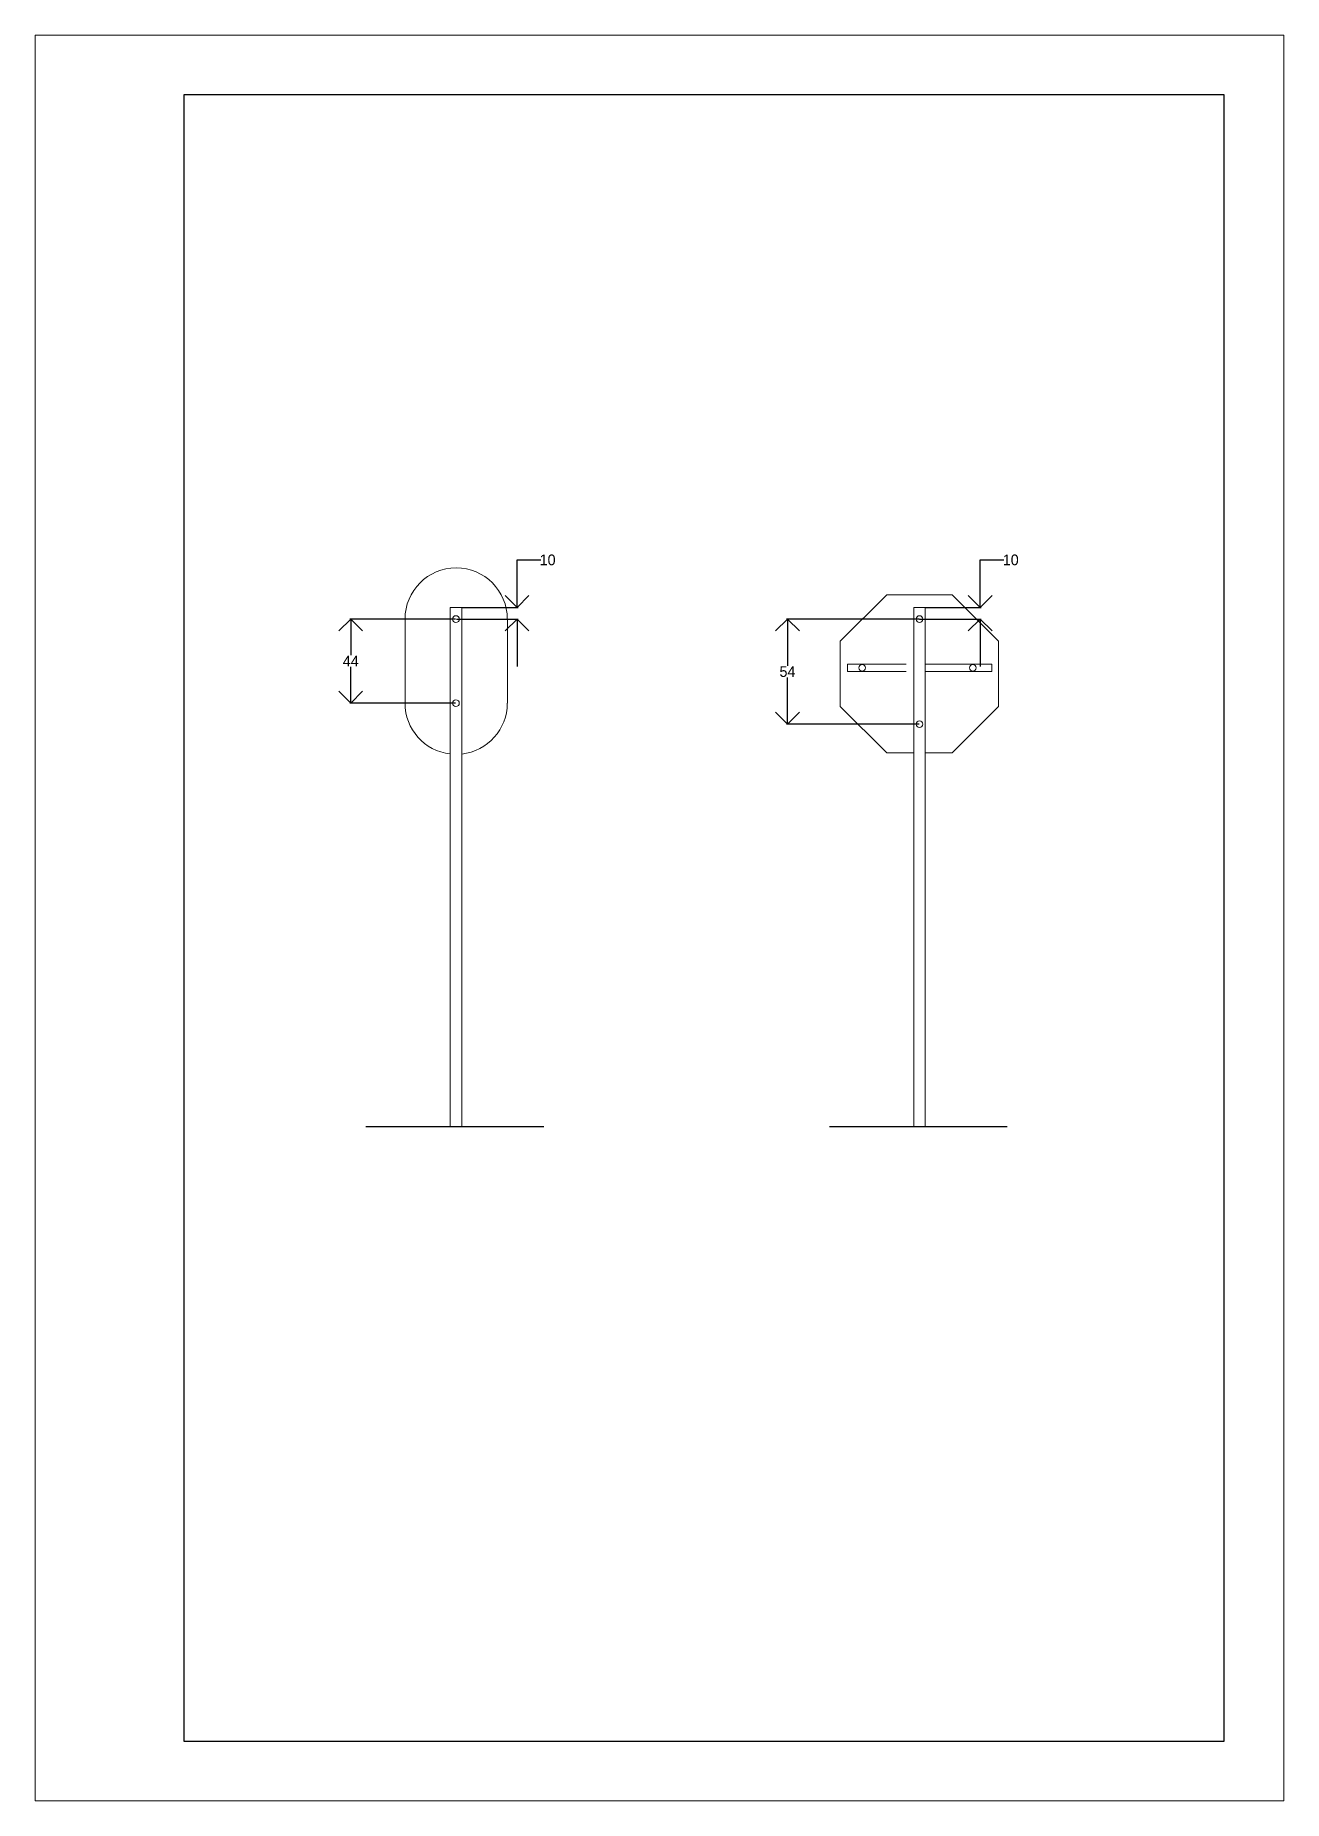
# Model space of a CAD drawing. Extents: x 620 to 1880, y 231 to 825.
# Drawn here: x 1250.5 to 1460.5, y 231.3 to 528.3 of the extents above; entities that cross this region are included whole.
import ezdxf

# ---------------------------------------------------------------- set-up
doc = ezdxf.new("R2010")
doc.units = 0
doc.header["$MEASUREMENT"] = 0
doc.layers.get('0').update_dxf_attribs({"linetype": 'CONTINUOUS'})
doc.layers.get('Defpoints').update_dxf_attribs({"linetype": 'CONTINUOUS'})
for name, color, linetype, lineweight in [('COTAS', 7, 'CONTINUOUS', 9), ('linha', 7, 'CONTINUOUS', 18), ('QUAD', 7, 'CONTINUOUS', 25)]:
    doc.layers.add(name, color=color, linetype=linetype, lineweight=lineweight)
doc.dimstyles.get("Standard").update_dxf_attribs({"dimtxt": 1.8, "dimasz": 4, "dimexe": 0.18, "dimexo": 0.0625, "dimgap": 0.09, "dimtad": 0, "dimtih": 1, "dimtoh": 1, "dimzin": 0, "dimdsep": 46, "dimtxsty": 'Standard', "dimblk": 'OPEN90', "dimcen": 0.09, "dimadec": 0, "dimazin": 0, "dimtfac": 1, "dimtofl": 0, "dimtmove": 0, "dimatfit": 3, "dimfxl": 0, "dimtolj": 1, "dimtzin": 0, "dimarcsym": 0})

msp = doc.modelspace()

# ---------------------------------------------------------------- blocks, each defined once
blk = doc.blocks.new('_Open90')
at = {"color": 0, "linetype": 'ByBlock', "lineweight": -2}
for p, q in [((0, 0), (-1, 0)), ((-0.5, 0.5), (0, 0)), ((0, 0), (-0.5, -0.5))]:
    blk.add_line(p, q, dxfattribs=at)
blk = doc.blocks.new('*D26')
at = {"layer": 'COTAS', "color": 0, "lineweight": -2}
for p, q in [((1321.16, 430.06), (1303.35, 430.06)), ((1303.53, 426.06), (1303.53, 423.98)), ((1303.53, 419.91), (1303.53, 422)), ((1321.16, 415.91), (1303.35, 415.91))]:
    blk.add_line(p, q, dxfattribs=at)
at = {"layer": 'Defpoints', "color": 0, "lineweight": 13}
for p in [(1321.22, 430.06), (1303.53, 415.91), (1321.22, 415.91)]:
    blk.add_point(p, dxfattribs=at)
at = {"layer": 'COTAS', "color": 0, "lineweight": -2, "xscale": 4, "yscale": 4, "zscale": 4}
for p, rotation in [((1303.53, 430.06), 90), ((1303.53, 415.91), 270)]:
    blk.add_blockref('_Open90', p, dxfattribs=dict(at, rotation=rotation))
at = {"layer": 'COTAS', "color": 0, "lineweight": 13, "insert": (1303.53, 422.99), "char_height": 1.8, "attachment_point": 5}
blk.add_mtext('\\A1;44', dxfattribs=at)
blk = doc.blocks.new('*D27')
at = {"layer": 'COTAS', "color": 0, "lineweight": -2}
for p, q in [((1409.41, 436.01), (1409.41, 440.01)), ((1409.41, 440.01), (1413.41, 440.01)), ((1400.16, 432.01), (1409.59, 432.01)), ((1399.19, 430.06), (1409.59, 430.06)), ((1409.41, 426.06), (1409.41, 422.06))]:
    blk.add_line(p, q, dxfattribs=at)
at = {"layer": 'Defpoints', "color": 0, "lineweight": 13}
for p in [(1400.09, 432.01), (1409.41, 432.01), (1399.13, 430.06)]:
    blk.add_point(p, dxfattribs=at)
at = {"layer": 'COTAS', "color": 0, "lineweight": -2, "xscale": 4, "yscale": 4, "zscale": 4}
for p, rotation in [((1409.41, 432.01), 270), ((1409.41, 430.06), 90)]:
    blk.add_blockref('_Open90', p, dxfattribs=dict(at, rotation=rotation))
at = {"layer": 'COTAS', "color": 0, "lineweight": 13, "insert": (1414.55, 440.01), "char_height": 1.8, "attachment_point": 5}
blk.add_mtext('\\A1;10', dxfattribs=at)
blk = doc.blocks.new('*D28')
at = {"layer": 'COTAS', "color": 0, "lineweight": -2}
for p, q in [((1399.13, 430.06), (1376.81, 430.06)), ((1376.99, 426.06), (1376.99, 422.21)), ((1376.99, 416.38), (1376.99, 420.23)), ((1399.13, 412.38), (1376.81, 412.38))]:
    blk.add_line(p, q, dxfattribs=at)
at = {"layer": 'Defpoints', "color": 0, "lineweight": 13}
for p in [(1399.19, 430.06), (1376.99, 412.38), (1399.19, 412.38)]:
    blk.add_point(p, dxfattribs=at)
at = {"layer": 'COTAS', "color": 0, "lineweight": -2, "xscale": 4, "yscale": 4, "zscale": 4}
for p, rotation in [((1376.99, 430.06), 90), ((1376.99, 412.38), 270)]:
    blk.add_blockref('_Open90', p, dxfattribs=dict(at, rotation=rotation))
at = {"layer": 'COTAS', "color": 0, "lineweight": 13, "insert": (1376.99, 421.22), "char_height": 1.8, "attachment_point": 5}
blk.add_mtext('\\A1;54', dxfattribs=at)
blk = doc.blocks.new('*D29')
at = {"layer": 'COTAS', "color": 0, "lineweight": -2}
for p, q in [((1331.5, 436.01), (1331.5, 440.01)), ((1331.5, 440.01), (1335.5, 440.01)), ((1322.25, 432.01), (1331.68, 432.01)), ((1321.29, 430.06), (1331.68, 430.06)), ((1331.5, 426.06), (1331.5, 422.06))]:
    blk.add_line(p, q, dxfattribs=at)
at = {"layer": 'Defpoints', "color": 0, "lineweight": 13}
for p in [(1322.19, 432.01), (1331.5, 432.01), (1321.22, 430.06)]:
    blk.add_point(p, dxfattribs=at)
at = {"layer": 'COTAS', "color": 0, "lineweight": -2, "xscale": 4, "yscale": 4, "zscale": 4}
for p, rotation in [((1331.5, 432.01), 270), ((1331.5, 430.06), 90)]:
    blk.add_blockref('_Open90', p, dxfattribs=dict(at, rotation=rotation))
at = {"layer": 'COTAS', "color": 0, "lineweight": 13, "insert": (1336.64, 440.01), "char_height": 1.8, "attachment_point": 5}
blk.add_mtext('\\A1;10', dxfattribs=at)

# ---------------------------------------------------------------- dimensions: what is measured, and where the dimension line sits
at = {"layer": 'COTAS', "color": 7, "lineweight": 13}
for base, p1, p2, text, picture, middle in [((1331.499, 432.014), (1321.223, 430.063), (1322.188, 432.014), '10', '*D29', (1336.639, 440.014)), ((1409.406, 432.014), (1399.129, 430.063), (1400.094, 432.014), '10', '*D27', (1414.546, 440.014)), ((1303.532, 415.913), (1321.223, 430.063), (1321.223, 415.913), '44', '*D26', (1303.532, 422.988)), ((1376.994, 412.376), (1399.192, 430.063), (1399.192, 412.376), '54', '*D28', (1376.994, 421.219))]:
    dim = msp.add_linear_dim(base=base, p1=p1, p2=p2, angle=90, text=text, dimstyle='Standard', dxfattribs=at)
    dim.commit()
    dim.dimension.update_dxf_attribs({"geometry": picture, "text_midpoint": middle})

# ---------------------------------------------------------------- linework, layer by layer
at = {"layer": 'COTAS', "color": 1, "lineweight": 18}
for p, q in [((1312.655, 415.913), (1312.655, 430.063)), ((1329.866, 415.913), (1329.866, 430.063))]:
    msp.add_line(p, q, dxfattribs=at)
msp.add_lwpolyline([(1400.157, 407.531), (1404.706, 407.531), (1412.504, 415.33), (1412.504, 426.358), (1404.706, 434.156), (1393.678, 434.156), (1385.88, 426.358), (1385.88, 415.33), (1393.678, 407.531), (1398.227, 407.531)], dxfattribs=at)
for centre, start, end in [((1321.26, 430.063), 0, 180), ((1321.26, 415.913), 180, 263.31252), ((1321.26, 415.913), 276.18691, 0)]:
    msp.add_arc(centre, 8.605, start, end, dxfattribs=at)
at = {"layer": 'linha', "color": 5, "lineweight": 18}
for p, q in [((1320.258, 432.014), (1320.258, 416.556)), ((1322.188, 432.014), (1320.258, 432.014)), ((1320.258, 432.014), (1322.188, 432.014)), ((1320.258, 430.984), (1320.258, 416.556)), ((1322.188, 344.683), (1322.188, 432.014)), ((1322.188, 344.683), (1322.188, 430.984)), ((1398.227, 432.014), (1398.227, 416.556)), ((1400.157, 432.014), (1398.227, 432.014)), ((1398.227, 430.984), (1398.227, 416.556)), ((1400.157, 344.683), (1400.157, 432.014)), ((1400.157, 344.683), (1400.157, 430.984)), ((1387.073, 422.501), (1396.941, 422.501)), ((1387.073, 421.215), (1387.073, 422.501)), ((1400.157, 422.501), (1411.384, 422.501)), ((1400.157, 422.501), (1411.384, 422.501)), ((1411.384, 422.501), (1411.384, 421.215)), ((1396.941, 421.215), (1387.073, 421.215)), ((1411.384, 421.215), (1400.157, 421.215)), ((1400.157, 421.215), (1411.384, 421.215)), ((1320.258, 416.556), (1320.258, 399.072)), ((1320.258, 416.556), (1320.258, 399.072)), ((1398.227, 416.556), (1398.227, 399.072)), ((1398.227, 416.556), (1398.227, 399.072)), ((1320.258, 399.072), (1320.258, 344.683)), ((1320.258, 399.072), (1320.258, 399.001)), ((1320.258, 399.001), (1320.258, 344.683)), ((1398.227, 399.072), (1398.227, 344.683)), ((1398.227, 399.072), (1398.227, 399.001)), ((1398.227, 399.001), (1398.227, 344.683)), ((1319.615, 344.683), (1322.831, 344.683)), ((1320.258, 344.683), (1322.188, 344.683)), ((1397.584, 344.683), (1400.8, 344.683)), ((1398.227, 344.683), (1400.157, 344.683))]:
    msp.add_line(p, q, dxfattribs=at)
at = {"layer": 'linha', "color": 7, "lineweight": 30}
for p, q in [((1306.083, 344.683), (1335.993, 344.683)), ((1384.052, 344.683), (1413.962, 344.683))]:
    msp.add_line(p, q, dxfattribs=at)
at = {"layer": 'linha', "color": 7, "lineweight": 18}
msp.add_lwpolyline([(1460.463, 528.271), (1250.463, 528.271), (1250.463, 231.271), (1460.463, 231.271)], close=True, dxfattribs=at)
at = {"layer": 'linha', "color": 7, "lineweight": 20}
for points in [[(1320.656, 430.063, -1), (1321.79, 430.063, -1)], [(1398.625, 430.063, -1), (1399.759, 430.063, -1)], [(1320.656, 415.913, -1), (1321.79, 415.913, -1)], [(1398.625, 412.376, -1), (1399.759, 412.376, -1)]]:
    msp.add_lwpolyline(points, format="xyb", close=True, dxfattribs=at)
for centre in [(1389.562, 421.858), (1408.168, 421.858)]:
    msp.add_circle(centre, 0.567, dxfattribs=at)
at = {"layer": 'QUAD', "color": 5, "lineweight": 20}
for p, q in [((1450.463, 518.271), (1275.463, 518.271)), ((1450.463, 241.271), (1450.463, 518.271)), ((1275.463, 241.271), (1450.463, 241.271))]:
    msp.add_line(p, q, dxfattribs=at)
at = {"layer": 'QUAD', "color": 5, "lineweight": 30}
msp.add_lwpolyline([(1450.463, 518.271), (1275.463, 518.271), (1275.463, 241.271), (1450.463, 241.271)], close=True, dxfattribs=at)

msp.set_redraw_order([(e.dxf.handle, doc.entitydb.next_handle()) for e in msp.query("TEXT MTEXT ATTDEF DIMENSION ARC_DIMENSION")])  # texts and dimensions are drawn at this point

doc.saveas('drawing.dxf')
